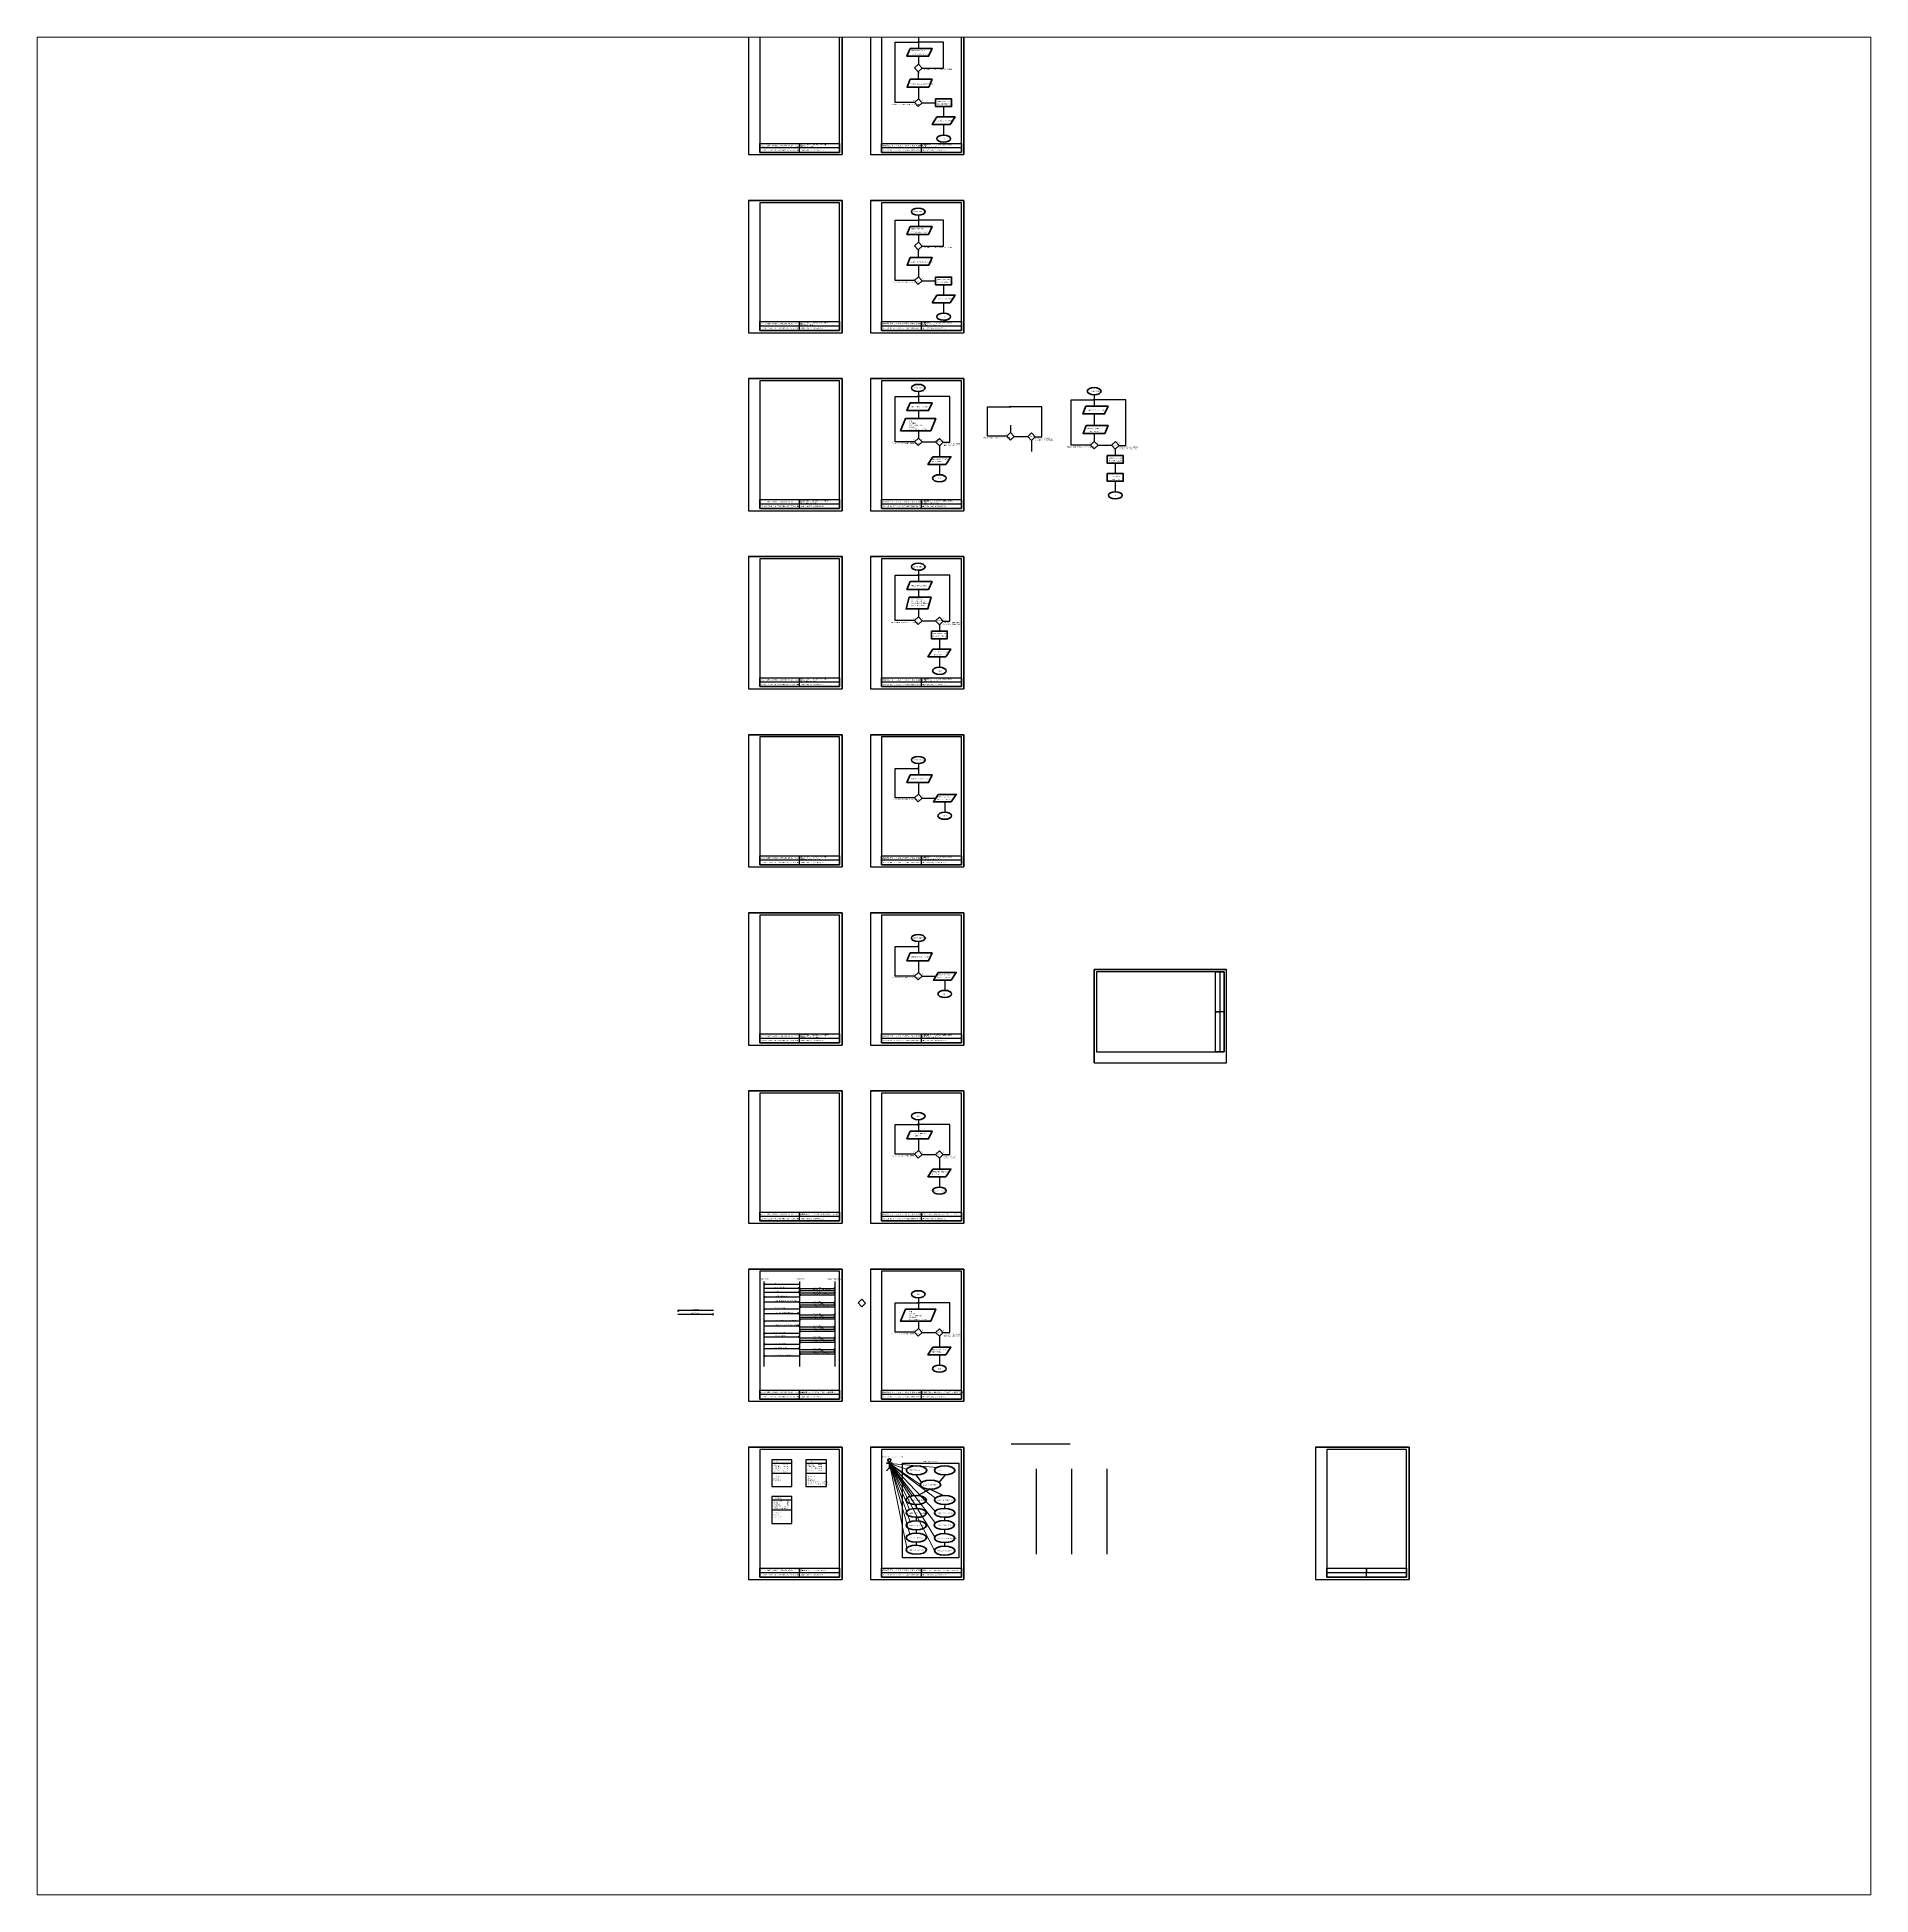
# Paper-space layout '3.0 SITUACIJA' of a CAD drawing. Header units: millimetres. Extents: x -18718 to 22474, y -31085 to 10637.
# The model-space entities are those that its viewports show. They can reach past a viewport. Long polylines and large blocks are cut down to what shows.
import ezdxf

# ---------------------------------------------------------------- set-up
doc = ezdxf.new("R2010")
doc.units = ezdxf.units.MM
doc.header["$LTSCALE"] = 30
for name, color, linetype, lineweight in [('__DIJAGRAM_USE_CASE', 20, 'Continuous', 40), ('__VEZE', 250, 'Continuous', 30), ('__VEZE_tanko', 170, 'Continuous', 15)]:
    doc.layers.add(name, color=color, linetype=linetype, lineweight=lineweight)
for name, color, linetype in [('OKVIR', 7, 'Continuous'), ('OKVIR_unut-iRC', 7, 'Continuous'), ('OKVIR_unutarnji', 8, 'Continuous'), ('Pecat', 8, 'Continuous')]:
    doc.layers.add(name, color=color, linetype=linetype)
doc.layers.add('Vport', color=6, linetype='Continuous', plot=False)
doc.styles.add('PECAT2', font='isocpeur.ttf')

# ---------------------------------------------------------------- blocks, each defined once
blk = doc.blocks.new('okvir 42x29.7')
for p, q in [((0, 2970), (2100, 2970)), ((2100, 2970), (2100, 0))]:
    blk.add_line(p, q)
at = {"color": 253}
for p, q in [((2045, 150), (250, 150)), ((1147, 50), (1147, 250)), ((1147, 250), (1147, 150))]:
    blk.add_line(p, q, dxfattribs=at)
at = {"color": 0}
blk.add_lwpolyline([(0, 0), (2100, 0), (2100, 2970), (0, 2970)], close=True, dxfattribs=at)
blk.add_lwpolyline([(250, 50), (250, 250), (2045, 250), (2045, 50), (250, 50)])
at = {"layer": 'OKVIR_unut-iRC', "color": 0}
blk.add_line((250, 50), (250, 110), dxfattribs=at)
at = {"layer": 'OKVIR_unutarnji'}
blk.add_lwpolyline([(250, 50), (2045, 50), (2045, 2920), (250, 2920)], close=True, dxfattribs=at)

msp = doc.modelspace()

# ---------------------------------------------------------------- hatches: boundary and pattern name
at = {"layer": '__VEZE'}
h = msp.add_hatch(color=256, dxfattribs=at)
h.dxf.hatch_style = 1
h.paths.add_polyline_path([(1077, 30527), (1065, 30541), (1065, 30527)])
h = msp.add_hatch(color=256, dxfattribs=at)
h.dxf.hatch_style = 1
h.paths.add_polyline_path([(1065, 30511), (1077, 30527), (1065, 30527)])
h = msp.add_hatch(color=256, dxfattribs=at)
h.dxf.hatch_style = 1
h.paths.add_polyline_path([(1077, 30527), (1090, 30541), (1090, 30527)])
h = msp.add_hatch(color=256, dxfattribs=at)
h.dxf.hatch_style = 1
h.paths.add_polyline_path([(1090, 30511), (1077, 30527), (1090, 30527)])
h = msp.add_hatch(color=256, dxfattribs=at)
h.dxf.hatch_style = 1
h.paths.add_polyline_path([(1077, 26527), (1065, 26541), (1065, 26527)])
h = msp.add_hatch(color=256, dxfattribs=at)
h.dxf.hatch_style = 1
h.paths.add_polyline_path([(1065, 26511), (1077, 26527), (1065, 26527)])
h = msp.add_hatch(color=256, dxfattribs=at)
h.dxf.hatch_style = 1
h.paths.add_polyline_path([(1077, 26527), (1090, 26541), (1090, 26527)])
h = msp.add_hatch(color=256, dxfattribs=at)
h.dxf.hatch_style = 1
h.paths.add_polyline_path([(1090, 26511), (1077, 26527), (1090, 26527)])
h = msp.add_hatch(color=256, dxfattribs=at)
h.dxf.hatch_style = 1
h.paths.add_polyline_path([(1077, 22569), (1065, 22583), (1065, 22569)])
h = msp.add_hatch(color=256, dxfattribs=at)
h.dxf.hatch_style = 1
h.paths.add_polyline_path([(1065, 22553), (1077, 22569), (1065, 22569)])
h = msp.add_hatch(color=256, dxfattribs=at)
h.dxf.hatch_style = 1
h.paths.add_polyline_path([(1077, 22569), (1090, 22583), (1090, 22569)])
h = msp.add_hatch(color=256, dxfattribs=at)
h.dxf.hatch_style = 1
h.paths.add_polyline_path([(1090, 22553), (1077, 22569), (1090, 22569)])
h = msp.add_hatch(color=256, dxfattribs=at)
h.dxf.hatch_style = 1
h.paths.add_polyline_path([(5030, 22494), (5017, 22509), (5017, 22494)])
h = msp.add_hatch(color=256, dxfattribs=at)
h.dxf.hatch_style = 1
h.paths.add_polyline_path([(5017, 22478), (5030, 22494), (5017, 22494)])
h = msp.add_hatch(color=256, dxfattribs=at)
h.dxf.hatch_style = 1
h.paths.add_polyline_path([(5030, 22494), (5042, 22509), (5042, 22494)])
h = msp.add_hatch(color=256, dxfattribs=at)
h.dxf.hatch_style = 1
h.paths.add_polyline_path([(5042, 22478), (5030, 22494), (5042, 22494)])
h = msp.add_hatch(color=256, dxfattribs=at)
h.dxf.hatch_style = 1
h.paths.add_polyline_path([(1077, 18552), (1065, 18567), (1065, 18552)])
h = msp.add_hatch(color=256, dxfattribs=at)
h.dxf.hatch_style = 1
h.paths.add_polyline_path([(1077, 18552), (1065, 18567), (1065, 18552)])
h = msp.add_hatch(color=256, dxfattribs=at)
h.dxf.hatch_style = 1
h.paths.add_polyline_path([(1065, 18536), (1077, 18552), (1065, 18552)])
h = msp.add_hatch(color=256, dxfattribs=at)
h.dxf.hatch_style = 1
h.paths.add_polyline_path([(1065, 18536), (1077, 18552), (1065, 18552)])
h = msp.add_hatch(color=256, dxfattribs=at)
h.dxf.hatch_style = 1
h.paths.add_polyline_path([(1077, 18552), (1090, 18567), (1090, 18552)])
h = msp.add_hatch(color=256, dxfattribs=at)
h.dxf.hatch_style = 1
h.paths.add_polyline_path([(1090, 18536), (1077, 18552), (1090, 18552)])
h = msp.add_hatch(color=256, dxfattribs=at)
h.dxf.hatch_style = 1
h.paths.add_polyline_path([(1077, 14213), (1065, 14228), (1065, 14213)])
h = msp.add_hatch(color=256, dxfattribs=at)
h.dxf.hatch_style = 1
h.paths.add_polyline_path([(1065, 14197), (1077, 14213), (1065, 14213)])
h = msp.add_hatch(color=256, dxfattribs=at)
h.dxf.hatch_style = 1
h.paths.add_polyline_path([(1077, 10213), (1065, 10228), (1065, 10213)])
h = msp.add_hatch(color=256, dxfattribs=at)
h.dxf.hatch_style = 1
h.paths.add_polyline_path([(1065, 10197), (1077, 10213), (1065, 10213)])
h = msp.add_hatch(color=256, dxfattribs=at)
h.dxf.hatch_style = 1
h.paths.add_polyline_path([(1077, 6213), (1065, 6228), (1065, 6213)])
h = msp.add_hatch(color=256, dxfattribs=at)
h.dxf.hatch_style = 1
h.paths.add_polyline_path([(1065, 6197), (1077, 6213), (1065, 6213)])
h = msp.add_hatch(color=256, dxfattribs=at)
h.dxf.hatch_style = 1
h.paths.add_polyline_path([(1077, 6213), (1090, 6228), (1090, 6213)])
h = msp.add_hatch(color=256, dxfattribs=at)
h.dxf.hatch_style = 1
h.paths.add_polyline_path([(1090, 6197), (1077, 6213), (1090, 6213)])
h = msp.add_hatch(color=256, dxfattribs=at)
h.dxf.hatch_style = 1
h.paths.add_polyline_path([(-2395, 2624), (-2380, 2643), (-2380, 2624), (-2394, 2624)])
h = msp.add_hatch(color=256, dxfattribs=at)
h.dxf.hatch_style = 1
h.paths.add_polyline_path([(-2380, 2605), (-2380, 2624), (-2394, 2624)])
h = msp.add_hatch(color=94, dxfattribs=at)
h.dxf.hatch_style = 1
h.paths.add_polyline_path([(-1610, 2540), (-1610, 2561), (-1595, 2540), (-1596, 2540)])
h = msp.add_hatch(color=94, dxfattribs=at)
h.dxf.hatch_style = 1
h.paths.add_polyline_path([(-1610, 2519), (-1596, 2540), (-1610, 2540)])
h = msp.add_hatch(color=94, dxfattribs=at)
h.dxf.hatch_style = 1
h.paths.add_polyline_path([(-810, 2532), (-810, 2553), (-795, 2532), (-796, 2532)])
h = msp.add_hatch(color=94, dxfattribs=at)
h.dxf.hatch_style = 1
h.paths.add_polyline_path([(-810, 2512), (-796, 2532), (-810, 2532)])
h = msp.add_hatch(color=256, dxfattribs=at)
h.dxf.hatch_style = 1
h.paths.add_polyline_path([(-2395, 2341), (-2380, 2360), (-2380, 2341), (-2394, 2341)])
h = msp.add_hatch(color=256, dxfattribs=at)
h.dxf.hatch_style = 1
h.paths.add_polyline_path([(-2380, 2322), (-2380, 2341), (-2394, 2341)])
h = msp.add_hatch(color=6, dxfattribs=at)
h.dxf.hatch_style = 1
h.paths.add_polyline_path([(-2380, 2088), (-2380, 2069), (-2394, 2069)])
h = msp.add_hatch(color=240, dxfattribs=at)
h.dxf.hatch_style = 1
h.paths.add_polyline_path([(-1610, 2450), (-1610, 2471), (-1595, 2450), (-1596, 2450)])
h = msp.add_hatch(color=240, dxfattribs=at)
h.dxf.hatch_style = 1
h.paths.add_polyline_path([(-1610, 2429), (-1596, 2450), (-1610, 2450)])
h = msp.add_hatch(color=6, dxfattribs=at)
h.dxf.hatch_style = 1
h.paths.add_polyline_path([(-1610, 2231), (-1610, 2252), (-1595, 2231), (-1596, 2231)])
h = msp.add_hatch(color=6, dxfattribs=at)
h.dxf.hatch_style = 1
h.paths.add_polyline_path([(-1610, 2210), (-1596, 2231), (-1610, 2231)])
h = msp.add_hatch(color=94, dxfattribs=at)
h.dxf.hatch_style = 1
h.paths.add_polyline_path([(-1595, 2482), (-1580, 2501), (-1580, 2482), (-1594, 2482)])
h = msp.add_hatch(color=240, dxfattribs=at)
h.dxf.hatch_style = 1
h.paths.add_polyline_path([(-1595, 2383), (-1580, 2402), (-1580, 2383), (-1594, 2383)])
h = msp.add_hatch(color=94, dxfattribs=at)
h.dxf.hatch_style = 1
h.paths.add_polyline_path([(-1580, 2463), (-1580, 2482), (-1594, 2482)])
h = msp.add_hatch(color=240, dxfattribs=at)
h.dxf.hatch_style = 1
h.paths.add_polyline_path([(-1580, 2365), (-1580, 2383), (-1594, 2383)])
h = msp.add_hatch(color=6, dxfattribs=at)
h.dxf.hatch_style = 1
h.paths.add_polyline_path([(-1580, 2135), (-1580, 2116), (-1594, 2116)])
h = msp.add_hatch(color=6, dxfattribs=at)
h.dxf.hatch_style = 1
h.paths.add_polyline_path([(-1580, 2097), (-1580, 2116), (-1594, 2116)])
h = msp.add_hatch(color=240, dxfattribs=at)
h.dxf.hatch_style = 1
h.paths.add_polyline_path([(-810, 2434), (-810, 2455), (-795, 2434), (-796, 2434)])
h = msp.add_hatch(color=240, dxfattribs=at)
h.dxf.hatch_style = 1
h.paths.add_polyline_path([(-810, 2413), (-796, 2434), (-810, 2434)])
h = msp.add_hatch(color=6, dxfattribs=at)
h.dxf.hatch_style = 1
h.paths.add_polyline_path([(-810, 2217), (-810, 2238), (-795, 2217), (-796, 2217)])
h = msp.add_hatch(color=6, dxfattribs=at)
h.dxf.hatch_style = 1
h.paths.add_polyline_path([(-810, 2216), (-810, 2237), (-795, 2216), (-796, 2216)])
h = msp.add_hatch(color=6, dxfattribs=at)
h.dxf.hatch_style = 1
h.paths.add_polyline_path([(-810, 2196), (-796, 2217), (-810, 2217)])
h = msp.add_hatch(color=6, dxfattribs=at)
h.dxf.hatch_style = 1
h.paths.add_polyline_path([(-810, 2195), (-796, 2216), (-810, 2216)])
h = msp.add_hatch(color=6, dxfattribs=at)
h.dxf.hatch_style = 1
h.paths.add_polyline_path([(-809, 2165), (-809, 2186), (-794, 2165), (-795, 2165)])
h = msp.add_hatch(color=6, dxfattribs=at)
h.dxf.hatch_style = 1
h.paths.add_polyline_path([(-809, 2164), (-809, 2185), (-794, 2164), (-795, 2164)])
h = msp.add_hatch(color=6, dxfattribs=at)
h.dxf.hatch_style = 1
h.paths.add_polyline_path([(-809, 2144), (-795, 2165), (-809, 2165)])
h = msp.add_hatch(color=6, dxfattribs=at)
h.dxf.hatch_style = 1
h.paths.add_polyline_path([(-809, 2143), (-795, 2164), (-809, 2164)])
h = msp.add_hatch(color=256, dxfattribs=at)
h.dxf.hatch_style = 1
h.paths.add_polyline_path([(1077, 2213), (1065, 2228), (1065, 2213)])
h = msp.add_hatch(color=256, dxfattribs=at)
h.dxf.hatch_style = 1
h.paths.add_polyline_path([(1065, 2197), (1077, 2213), (1065, 2213)])
h = msp.add_hatch(color=256, dxfattribs=at)
h.dxf.hatch_style = 1
h.paths.add_polyline_path([(1077, 2213), (1090, 2228), (1090, 2213)])
h = msp.add_hatch(color=256, dxfattribs=at)
h.dxf.hatch_style = 1
h.paths.add_polyline_path([(1090, 2197), (1077, 2213), (1090, 2213)])
h = msp.add_hatch(color=256, dxfattribs=at)
h.dxf.hatch_style = 1
h.paths.add_polyline_path([(-4325, 2037), (-4310, 2055), (-4310, 2037), (-4324, 2037)])
h = msp.add_hatch(color=256, dxfattribs=at)
h.dxf.hatch_style = 1
h.paths.add_polyline_path([(-4310, 2018), (-4310, 2037), (-4324, 2037)])
h = msp.add_hatch(color=256, dxfattribs=at)
h.dxf.hatch_style = 1
h.paths.add_polyline_path([(-3540, 1953), (-3540, 1973), (-3525, 1953), (-3526, 1953)])
h = msp.add_hatch(color=256, dxfattribs=at)
h.dxf.hatch_style = 1
h.paths.add_polyline_path([(-3540, 1932), (-3526, 1953), (-3540, 1953)])
h = msp.add_hatch(color=6, dxfattribs=at)
h.dxf.hatch_style = 1
h.paths.add_polyline_path([(-2380, 2049), (-2380, 2068), (-2394, 2068)])
h = msp.add_hatch(color=32, dxfattribs=at)
h.dxf.hatch_style = 1
h.paths.add_polyline_path([(-2380, 1817), (-2380, 1798), (-2394, 1798)])
h = msp.add_hatch(color=32, dxfattribs=at)
h.dxf.hatch_style = 1
h.paths.add_polyline_path([(-2380, 1779), (-2380, 1798), (-2394, 1798)])
h = msp.add_hatch(color=32, dxfattribs=at)
h.dxf.hatch_style = 1
h.paths.add_polyline_path([(-1610, 1969), (-1610, 1989), (-1595, 1969), (-1596, 1969)])
h = msp.add_hatch(color=32, dxfattribs=at)
h.dxf.hatch_style = 1
h.paths.add_polyline_path([(-1610, 1948), (-1596, 1969), (-1610, 1969)])
h = msp.add_hatch(color=160, dxfattribs=at)
h.dxf.hatch_style = 1
h.paths.add_polyline_path([(-1610, 1694), (-1610, 1715), (-1595, 1694), (-1596, 1694)])
h = msp.add_hatch(color=160, dxfattribs=at)
h.dxf.hatch_style = 1
h.paths.add_polyline_path([(-1610, 1673), (-1596, 1694), (-1610, 1694)])
h = msp.add_hatch(color=32, dxfattribs=at)
h.dxf.hatch_style = 1
h.paths.add_polyline_path([(-1580, 1861), (-1580, 1842), (-1594, 1843)])
h = msp.add_hatch(color=32, dxfattribs=at)
h.dxf.hatch_style = 1
h.paths.add_polyline_path([(-1580, 1823), (-1580, 1842), (-1594, 1842)])
h = msp.add_hatch(color=32, dxfattribs=at)
h.dxf.hatch_style = 1
h.paths.add_polyline_path([(-810, 1944), (-810, 1964), (-795, 1944), (-796, 1944)])
h = msp.add_hatch(color=32, dxfattribs=at)
h.dxf.hatch_style = 1
h.paths.add_polyline_path([(-810, 1942), (-810, 1963), (-795, 1942), (-796, 1942)])
h = msp.add_hatch(color=32, dxfattribs=at)
h.dxf.hatch_style = 1
h.paths.add_polyline_path([(-810, 1923), (-796, 1944), (-810, 1944)])
h = msp.add_hatch(color=32, dxfattribs=at)
h.dxf.hatch_style = 1
h.paths.add_polyline_path([(-810, 1921), (-796, 1942), (-810, 1942)])
h = msp.add_hatch(color=160, dxfattribs=at)
h.dxf.hatch_style = 1
h.paths.add_polyline_path([(-810, 1671), (-810, 1692), (-795, 1671), (-796, 1671)])
h = msp.add_hatch(color=160, dxfattribs=at)
h.dxf.hatch_style = 1
h.paths.add_polyline_path([(-810, 1669), (-810, 1690), (-795, 1669), (-796, 1669)])
h = msp.add_hatch(color=160, dxfattribs=at)
h.dxf.hatch_style = 1
h.paths.add_polyline_path([(-810, 1650), (-796, 1671), (-810, 1671)])
h = msp.add_hatch(color=160, dxfattribs=at)
h.dxf.hatch_style = 1
h.paths.add_polyline_path([(-810, 1649), (-796, 1669), (-810, 1669)])
h = msp.add_hatch(color=32, dxfattribs=at)
h.dxf.hatch_style = 1
h.paths.add_polyline_path([(-809, 1892), (-809, 1912), (-794, 1892), (-795, 1892)])
h = msp.add_hatch(color=32, dxfattribs=at)
h.dxf.hatch_style = 1
h.paths.add_polyline_path([(-809, 1890), (-809, 1911), (-794, 1890), (-795, 1890)])
h = msp.add_hatch(color=32, dxfattribs=at)
h.dxf.hatch_style = 1
h.paths.add_polyline_path([(-809, 1871), (-795, 1892), (-809, 1892)])
h = msp.add_hatch(color=32, dxfattribs=at)
h.dxf.hatch_style = 1
h.paths.add_polyline_path([(-809, 1869), (-795, 1890), (-809, 1890)])
h = msp.add_hatch(color=160, dxfattribs=at)
h.dxf.hatch_style = 1
h.paths.add_polyline_path([(-2380, 1544), (-2380, 1525), (-2394, 1526)])
h = msp.add_hatch(color=160, dxfattribs=at)
h.dxf.hatch_style = 1
h.paths.add_polyline_path([(-2380, 1506), (-2380, 1525), (-2394, 1525)])
h = msp.add_hatch(color=42, dxfattribs=at)
h.dxf.hatch_style = 1
h.paths.add_polyline_path([(-2380, 1297), (-2380, 1278), (-2394, 1278)])
h = msp.add_hatch(color=42, dxfattribs=at)
h.dxf.hatch_style = 1
h.paths.add_polyline_path([(-2380, 1258), (-2380, 1277), (-2394, 1277)])
h = msp.add_hatch(color=42, dxfattribs=at)
h.dxf.hatch_style = 1
h.paths.add_polyline_path([(-1610, 1445), (-1610, 1466), (-1595, 1445), (-1596, 1445)])
h = msp.add_hatch(color=42, dxfattribs=at)
h.dxf.hatch_style = 1
h.paths.add_polyline_path([(-1610, 1424), (-1596, 1445), (-1610, 1445)])
h = msp.add_hatch(color=160, dxfattribs=at)
h.dxf.hatch_style = 1
h.paths.add_polyline_path([(-1580, 1589), (-1580, 1570), (-1594, 1570)])
h = msp.add_hatch(color=160, dxfattribs=at)
h.dxf.hatch_style = 1
h.paths.add_polyline_path([(-1580, 1550), (-1580, 1569), (-1594, 1569)])
h = msp.add_hatch(color=42, dxfattribs=at)
h.dxf.hatch_style = 1
h.paths.add_polyline_path([(-1580, 1341), (-1580, 1322), (-1594, 1322)])
h = msp.add_hatch(color=42, dxfattribs=at)
h.dxf.hatch_style = 1
h.paths.add_polyline_path([(-1580, 1303), (-1580, 1322), (-1594, 1322)])
h = msp.add_hatch(color=42, dxfattribs=at)
h.dxf.hatch_style = 1
h.paths.add_polyline_path([(-810, 1423), (-810, 1444), (-795, 1423), (-796, 1423)])
h = msp.add_hatch(color=42, dxfattribs=at)
h.dxf.hatch_style = 1
h.paths.add_polyline_path([(-810, 1422), (-810, 1443), (-795, 1422), (-796, 1422)])
h = msp.add_hatch(color=42, dxfattribs=at)
h.dxf.hatch_style = 1
h.paths.add_polyline_path([(-810, 1402), (-796, 1423), (-810, 1423)])
h = msp.add_hatch(color=42, dxfattribs=at)
h.dxf.hatch_style = 1
h.paths.add_polyline_path([(-810, 1401), (-796, 1422), (-810, 1422)])
h = msp.add_hatch(color=160, dxfattribs=at)
h.dxf.hatch_style = 1
h.paths.add_polyline_path([(-809, 1619), (-809, 1640), (-794, 1619), (-795, 1619)])
h = msp.add_hatch(color=160, dxfattribs=at)
h.dxf.hatch_style = 1
h.paths.add_polyline_path([(-809, 1617), (-809, 1638), (-794, 1617), (-795, 1617)])
h = msp.add_hatch(color=160, dxfattribs=at)
h.dxf.hatch_style = 1
h.paths.add_polyline_path([(-809, 1598), (-795, 1619), (-809, 1619)])
h = msp.add_hatch(color=160, dxfattribs=at)
h.dxf.hatch_style = 1
h.paths.add_polyline_path([(-809, 1597), (-795, 1617), (-809, 1617)])
h = msp.add_hatch(color=42, dxfattribs=at)
h.dxf.hatch_style = 1
h.paths.add_polyline_path([(-809, 1371), (-809, 1392), (-794, 1371), (-795, 1371)])
h = msp.add_hatch(color=42, dxfattribs=at)
h.dxf.hatch_style = 1
h.paths.add_polyline_path([(-809, 1370), (-809, 1391), (-794, 1370), (-795, 1370)])
h = msp.add_hatch(color=42, dxfattribs=at)
h.dxf.hatch_style = 1
h.paths.add_polyline_path([(-809, 1350), (-795, 1371), (-809, 1371)])
h = msp.add_hatch(color=42, dxfattribs=at)
h.dxf.hatch_style = 1
h.paths.add_polyline_path([(-809, 1349), (-795, 1370), (-809, 1370)])
h = msp.add_hatch(color=192, dxfattribs=at)
h.dxf.hatch_style = 1
h.paths.add_polyline_path([(-2380, 1034), (-2380, 1015), (-2394, 1016)])
h = msp.add_hatch(color=192, dxfattribs=at)
h.dxf.hatch_style = 1
h.paths.add_polyline_path([(-2380, 996), (-2380, 1015), (-2394, 1015)])
h = msp.add_hatch(color=192, dxfattribs=at)
h.dxf.hatch_style = 1
h.paths.add_polyline_path([(-1610, 1183), (-1610, 1204), (-1595, 1183), (-1596, 1183)])
h = msp.add_hatch(color=192, dxfattribs=at)
h.dxf.hatch_style = 1
h.paths.add_polyline_path([(-1610, 1162), (-1596, 1183), (-1610, 1183)])
h = msp.add_hatch(color=192, dxfattribs=at)
h.dxf.hatch_style = 1
h.paths.add_polyline_path([(-1580, 1079), (-1580, 1060), (-1594, 1060)])
h = msp.add_hatch(color=192, dxfattribs=at)
h.dxf.hatch_style = 1
h.paths.add_polyline_path([(-1580, 1040), (-1580, 1059), (-1594, 1059)])
h = msp.add_hatch(color=192, dxfattribs=at)
h.dxf.hatch_style = 1
h.paths.add_polyline_path([(-810, 1161), (-810, 1182), (-795, 1161), (-796, 1161)])
h = msp.add_hatch(color=192, dxfattribs=at)
h.dxf.hatch_style = 1
h.paths.add_polyline_path([(-810, 1160), (-810, 1180), (-795, 1160), (-796, 1160)])
h = msp.add_hatch(color=192, dxfattribs=at)
h.dxf.hatch_style = 1
h.paths.add_polyline_path([(-810, 1140), (-796, 1161), (-810, 1161)])
h = msp.add_hatch(color=192, dxfattribs=at)
h.dxf.hatch_style = 1
h.paths.add_polyline_path([(-810, 1139), (-796, 1160), (-810, 1160)])
h = msp.add_hatch(color=192, dxfattribs=at)
h.dxf.hatch_style = 1
h.paths.add_polyline_path([(-809, 1109), (-809, 1130), (-794, 1109), (-795, 1109)])
h = msp.add_hatch(color=192, dxfattribs=at)
h.dxf.hatch_style = 1
h.paths.add_polyline_path([(-809, 1108), (-809, 1128), (-794, 1108), (-795, 1108)])
h = msp.add_hatch(color=192, dxfattribs=at)
h.dxf.hatch_style = 1
h.paths.add_polyline_path([(-809, 1088), (-795, 1109), (-809, 1109)])
h = msp.add_hatch(color=192, dxfattribs=at)
h.dxf.hatch_style = 1
h.paths.add_polyline_path([(-809, 1087), (-795, 1108), (-809, 1108)])

# ---------------------------------------------------------------- linework, layer by layer
at = {"layer": '__DIJAGRAM_USE_CASE'}
for points in [[(891, 30383), (1386, 30383), (1308, 30208), (822, 30208), (891, 30383)], [(891, 29691), (1386, 29691), (1311, 29514), (825, 29514), (891, 29691)], [(1466, 29250), (1825, 29250), (1825, 29078), (1466, 29078), (1466, 29250)], [(1495, 28845), (1904, 28845), (1790, 28673), (1390, 28673), (1495, 28845)], [(891, 26383), (1386, 26383), (1308, 26208), (822, 26208), (891, 26383)], [(891, 25691), (1386, 25691), (1311, 25514), (825, 25514), (891, 25691)], [(1466, 25250), (1825, 25250), (1825, 25078), (1466, 25078), (1466, 25250)], [(1495, 24845), (1904, 24845), (1790, 24673), (1390, 24673), (1495, 24845)], [(891, 22425), (1386, 22425), (1308, 22251), (822, 22251), (891, 22425)], [(4843, 22351), (5338, 22351), (5260, 22176), (4774, 22176), (4843, 22351)], [(785, 22069), (1470, 22069), (1357, 21797), (680, 21797), (785, 22069)], [(4844, 21914), (5339, 21914), (5264, 21737), (4778, 21737), (4844, 21914)], [(1399, 21213), (1808, 21213), (1694, 21041), (1294, 21041), (1399, 21213)], [(5322, 21239), (5681, 21239), (5681, 21067), (5322, 21067), (5322, 21239)], [(5322, 20834), (5681, 20834), (5681, 20662), (5322, 20662), (5322, 20834)], [(891, 18408), (1386, 18408), (1308, 18234), (822, 18234), (891, 18408)], [(868, 18059), (1363, 18059), (1289, 17795), (803, 17795), (868, 18059)], [(1370, 17297), (1728, 17297), (1728, 17125), (1370, 17125), (1370, 17297)], [(1399, 16891), (1808, 16891), (1694, 16720), (1294, 16720), (1399, 16891)], [(891, 14069), (1386, 14069), (1308, 13895), (822, 13895), (891, 14069)], [(1519, 13631), (1927, 13631), (1814, 13460), (1414, 13460), (1519, 13631)], [(891, 10069), (1386, 10069), (1308, 9895), (822, 9895), (891, 10069)], [(1519, 9631), (1927, 9631), (1814, 9460), (1414, 9460), (1519, 9631)], [(891, 6069), (1386, 6069), (1308, 5895), (822, 5895), (891, 6069)], [(1399, 5213), (1808, 5213), (1694, 5041), (1294, 5041), (1399, 5213)], [(785, 2069), (1470, 2069), (1357, 1797), (680, 1797), (785, 2069)], [(1399, 1213), (1808, 1213), (1694, 1041), (1294, 1041), (1399, 1213)], [(427, -1359), (427, -1489), (475, -1549), (427, -1489), (368, -1552), (427, -1489), (427, -1390), (485, -1390), (360, -1390)]]:
    msp.add_lwpolyline(points, dxfattribs=at)
msp.add_circle((426, -1325), 33.8, dxfattribs=at)
for centre, major_axis, ratio in [((1076, 30718), (-155, 1), 0.511895), ((1646, 28358), (-155, 1), 0.511895), ((1076, 26718), (-155, 1), 0.511895), ((1646, 24358), (-155, 1), 0.511895), ((1076, 22760), (-155, 1), 0.511895), ((5028, 22686), (-155, 1), 0.511895), ((1550, 20731), (-155, 1), 0.511895), ((5502, 20347), (-155, 1), 0.511895), ((1076, 18743), (-155, 1), 0.511895), ((1550, 16405), (-155, 1), 0.511895), ((1076, 14404), (-155, 1), 0.511895), ((1670, 13150), (-155, 1), 0.511895), ((1076, 10404), (-155, 1), 0.511895), ((1670, 9150), (-155, 1), 0.511895), ((1076, 6404), (-155, 1), 0.511895), ((1550, 4731), (-155, 1), 0.511895), ((1076, 2404), (-155, 1), 0.511895), ((1550, 731), (-155, 1), 0.511895), ((1037, -1553), (-230, 2), 0.437493), ((1668, -1553), (-230, 2), 0.437493), ((1349, -1873), (-230, 2), 0.437493), ((1029, -2219), (-230, 2), 0.437493), ((1030, -2506), (-230, 2), 0.437493), ((1667, -2506), (-230, 2), 0.437493), ((1669, -2217), (-230, 2), 0.437493), ((1030, -2787), (-230, 2), 0.437493), ((1659, -2780), (-230, 2), 0.437493), ((1030, -3062), (-230, 2), 0.437493), ((1030, -3336), (-230, 2), 0.437493), ((1667, -3074), (-230, 2), 0.437493), ((1667, -3355), (-230, 2), 0.437493)]:
    msp.add_ellipse(centre, major_axis=major_axis, ratio=ratio, dxfattribs=at)
at = {"layer": '__VEZE'}
for p, q in [((1077, 30639), (1077, 30383)), ((1077, 30208), (1077, 30030)), ((1075, 29862), (1075, 29691)), ((1077, 29514), (1077, 29251)), ((1160, 29164), (1466, 29164)), ((1645, 29078), (1645, 28845)), ((1645, 28673), (1645, 28438)), ((1077, 26639), (1077, 26383)), ((1077, 26208), (1077, 26030)), ((1075, 25862), (1075, 25691)), ((1077, 25514), (1077, 25251)), ((1160, 25164), (1466, 25164)), ((1645, 25078), (1645, 24845)), ((1645, 24673), (1645, 24438)), ((1077, 22681), (1077, 22425)), ((5030, 22607), (5030, 22351)), ((1077, 22251), (1077, 22069)), ((5030, 22176), (5030, 21914)), ((1077, 21797), (1077, 21632)), ((3147, 21920), (3147, 21755)), ((5030, 21737), (5030, 21658)), ((5030, 21737), (5030, 21557)), ((1160, 21545), (1466, 21545)), ((1549, 21459), (1549, 21213)), ((3230, 21668), (3536, 21668)), ((3619, 21581), (3619, 21335)), ((5113, 21471), (5418, 21471)), ((5502, 21384), (5502, 21239)), ((1549, 21041), (1549, 20807)), ((5502, 21067), (5502, 20834)), ((5502, 20662), (5502, 20427)), ((1077, 18665), (1077, 18408)), ((1078, 18234), (1078, 18059)), ((1077, 17795), (1077, 17615)), ((1078, 17795), (1078, 17715)), ((1160, 17529), (1466, 17529)), ((1160, 17529), (1466, 17529)), ((1549, 17442), (1549, 17297)), ((1549, 17125), (1549, 16891)), ((1549, 16720), (1549, 16484)), ((1077, 14326), (1077, 14069)), ((1077, 13895), (1077, 13632)), ((1160, 13545), (1466, 13545)), ((1669, 13460), (1669, 13226)), ((1077, 10326), (1077, 10069)), ((1077, 9895), (1077, 9632)), ((1160, 9545), (1466, 9545)), ((1669, 9460), (1669, 9226)), ((1077, 6326), (1077, 6069)), ((1077, 6213), (1090, 6228)), ((1090, 6198), (1077, 6213)), ((1077, 5895), (1077, 5632)), ((1090, 6228), (1090, 6198)), ((1160, 5545), (1466, 5545)), ((1549, 5459), (1549, 5213)), ((1549, 5041), (1549, 4807)), ((-2395, 2689), (-2395, 778)), ((-1595, 2689), (-1595, 778)), ((-795, 778), (-795, 2689)), ((1077, 2326), (1077, 2069)), ((1077, 2213), (1090, 2228)), ((1090, 2198), (1077, 2213)), ((1090, 2228), (1090, 2198)), ((1077, 1797), (1077, 1632)), ((1160, 1545), (1466, 1545)), ((1549, 1459), (1549, 1213)), ((1549, 1041), (1549, 807)), ((3159, -955), (4491, -955)), ((-2216, -1317), (-2216, -1387)), ((-2216, -1387), (-1766, -1387)), ((-2216, -1387), (-2216, -1917)), ((-2216, -1617), (-1766, -1617)), ((-1447, -1317), (-1447, -1387)), ((-1447, -1387), (-997, -1387)), ((-1447, -1387), (-1447, -1917)), ((-1447, -1617), (-985, -1617)), ((1023, -1653), (1149, -1822)), ((1683, -1653), (1536, -1822)), ((3721, -1520), (3721, -3431)), ((4521, -1520), (4521, -3431)), ((5321, -3431), (5321, -1520)), ((1344, -1974), (1067, -2120)), ((1346, -1975), (1645, -2118)), ((-2216, -2142), (-2216, -2212)), ((-2216, -2212), (-1766, -2212)), ((-2216, -2212), (-2216, -2742)), ((-2216, -2442), (-1766, -2442)), ((1030, -2320), (1031, -2407)), ((1669, -2317), (1668, -2406)), ((1029, -2607), (1029, -2687)), ((1029, -2888), (1029, -2964)), ((1668, -2610), (1668, -2677)), ((1668, -2677), (1668, -2680)), ((1668, -2881), (1668, -2973)), ((1029, -3163), (1029, -3239)), ((1668, -3174), (1668, -3256))]:
    msp.add_line(p, q, dxfattribs=at)
for points in [[(992, 29169), (560, 29169), (560, 30527), (1077, 30527), (1077, 30527), (1077, 30527), (1077, 30527)], [(1160, 29944), (1646, 29944), (1646, 30527), (1077, 30527)], [(992, 25169), (560, 25169), (560, 26527), (1077, 26527), (1077, 26527), (1077, 26527), (1077, 26527)], [(1160, 25944), (1646, 25944), (1646, 26527), (1077, 26527)], [(992, 21550), (560, 21550), (560, 22569), (1077, 22569), (1065, 22553), (1065, 22583), (1077, 22569)], [(1635, 21541), (1783, 21541), (1783, 22569), (1077, 22569)], [(3062, 21673), (2630, 21673), (2630, 22336), (3147, 22336), (3135, 22320), (3135, 22350), (3147, 22336)], [(3704, 21663), (3853, 21663), (3853, 22336), (3147, 22336)], [(4944, 21475), (4512, 21475), (4512, 22494), (5030, 22494), (5017, 22478), (5017, 22509), (5030, 22494)], [(5587, 21466), (5735, 21466), (5735, 22494), (5030, 22494)], [(992, 17533), (560, 17533), (560, 18552), (1077, 18552), (1065, 18536), (1065, 18567), (1077, 18552)], [(1635, 17524), (1783, 17524), (1783, 18552), (1077, 18552)], [(992, 13550), (560, 13550), (560, 14213), (1077, 14213), (1065, 14197), (1065, 14228), (1077, 14213)], [(992, 9550), (560, 9550), (560, 10213), (1077, 10213), (1065, 10197), (1065, 10228), (1077, 10213)], [(992, 5550), (560, 5550), (560, 6213), (1077, 6213), (1065, 6197), (1065, 6228), (1077, 6213)], [(1635, 5541), (1783, 5541), (1783, 6213), (1077, 6213)], [(-1595, 2624), (-2395, 2624), (-2380, 2643), (-2380, 2605), (-2395, 2624)], [(-1595, 2341), (-2395, 2341), (-2380, 2360), (-2380, 2322), (-2395, 2341)], [(992, 1550), (560, 1550), (560, 2213), (1077, 2213), (1065, 2197), (1065, 2228), (1077, 2213)], [(1635, 1541), (1783, 1541), (1783, 2213), (1077, 2213)], [(-3525, 2037), (-4325, 2037), (-4310, 2055), (-4310, 2018), (-4324, 2037)], [(-4325, 1953), (-3525, 1953), (-3540, 1973), (-3540, 1932), (-3525, 1953)], [(-2216, -1317), (-2216, -1917), (-1766, -1917), (-1766, -1317), (-2216, -1317)], [(-1447, -1317), (-1447, -1917), (-985, -1917), (-985, -1317), (-1447, -1317)], [(-2216, -2142), (-2216, -2742), (-1766, -2742), (-1766, -2142), (-2216, -2142)]]:
    msp.add_lwpolyline(points, dxfattribs=at)
for points in [[(1077, 30030), (1160, 29944), (1075, 29862), (992, 29948)], [(1077, 29251), (1160, 29164), (1075, 29082), (992, 29169)], [(1077, 26030), (1160, 25944), (1075, 25862), (992, 25948)], [(1077, 25251), (1160, 25164), (1075, 25082), (992, 25169)], [(3147, 21755), (3230, 21668), (3145, 21586), (3062, 21673)], [(3621, 21750), (3704, 21663), (3619, 21581), (3536, 21668)], [(1077, 21632), (1160, 21545), (1075, 21463), (992, 21550)], [(1551, 21627), (1635, 21541), (1549, 21459), (1466, 21545)], [(5030, 21557), (5113, 21471), (5027, 21389), (4944, 21475)], [(5504, 21553), (5587, 21466), (5502, 21384), (5418, 21471)], [(1077, 17615), (1160, 17529), (1075, 17447), (992, 17533)], [(1551, 17611), (1635, 17524), (1549, 17442), (1466, 17529)], [(1077, 13632), (1160, 13545), (1075, 13463), (992, 13550)], [(1077, 9632), (1160, 9545), (1075, 9463), (992, 9550)], [(1077, 5632), (1160, 5545), (1075, 5463), (992, 5550)], [(1551, 5627), (1635, 5541), (1549, 5459), (1466, 5545)], [(-191, 2290), (-108, 2203), (-194, 2121), (-277, 2208)], [(1077, 1632), (1160, 1545), (1075, 1463), (992, 1550)], [(1551, 1627), (1635, 1541), (1549, 1459), (1466, 1545)]]:
    msp.add_lwpolyline(points, close=True, dxfattribs=at)
at = {"layer": '__VEZE', "color": 94}
for points in [[(-2395, 2540), (-1595, 2540), (-1610, 2561), (-1610, 2519), (-1596, 2541)], [(-1595, 2532), (-795, 2532), (-810, 2553), (-810, 2512), (-796, 2533)], [(-795, 2483), (-1595, 2483), (-1580, 2501), (-1580, 2464), (-1595, 2483)]]:
    msp.add_lwpolyline(points, dxfattribs=at)
at = {"layer": '__VEZE', "color": 240}
for points in [[(-2395, 2450), (-1595, 2450), (-1610, 2471), (-1610, 2429), (-1596, 2451)], [(-1595, 2434), (-795, 2434), (-810, 2455), (-810, 2413), (-796, 2434)], [(-795, 2384), (-1595, 2384), (-1580, 2402), (-1580, 2365), (-1595, 2384)]]:
    msp.add_lwpolyline(points, dxfattribs=at)
at = {"layer": '__VEZE', "color": 6}
for points in [[(-2395, 2231), (-1595, 2231), (-1610, 2252), (-1610, 2210), (-1596, 2232)], [(-1595, 2069), (-2395, 2069), (-2380, 2087), (-2380, 2050), (-2395, 2069)], [(-1595, 2217), (-795, 2217), (-810, 2238), (-810, 2196), (-796, 2218)], [(-1595, 2166), (-795, 2166), (-810, 2187), (-810, 2145), (-796, 2167)], [(-795, 2116), (-1595, 2116), (-1580, 2135), (-1580, 2097), (-1595, 2116)]]:
    msp.add_lwpolyline(points, dxfattribs=at)
at = {"layer": '__VEZE', "color": 32}
for points in [[(-2395, 1969), (-1595, 1969), (-1610, 1989), (-1610, 1948), (-1596, 1969)], [(-1595, 1798), (-2395, 1798), (-2380, 1817), (-2380, 1779), (-2395, 1798)], [(-1595, 1944), (-795, 1944), (-810, 1964), (-810, 1923), (-796, 1944)], [(-1595, 1892), (-795, 1892), (-810, 1913), (-810, 1871), (-796, 1893)], [(-795, 1842), (-1595, 1842), (-1580, 1861), (-1580, 1823), (-1595, 1843)]]:
    msp.add_lwpolyline(points, dxfattribs=at)
at = {"layer": '__VEZE', "color": 160}
for points in [[(-2395, 1694), (-1595, 1694), (-1610, 1715), (-1610, 1673), (-1596, 1695)], [(-1595, 1671), (-795, 1671), (-810, 1692), (-810, 1650), (-796, 1672)], [(-1595, 1525), (-2395, 1525), (-2380, 1544), (-2380, 1506), (-2395, 1526)], [(-1595, 1620), (-795, 1620), (-810, 1640), (-810, 1599), (-796, 1620)], [(-795, 1570), (-1595, 1570), (-1580, 1588), (-1580, 1551), (-1595, 1570)]]:
    msp.add_lwpolyline(points, dxfattribs=at)
at = {"layer": '__VEZE', "color": 42}
for points in [[(-2395, 1447), (-1595, 1447), (-1610, 1468), (-1610, 1426), (-1596, 1447)], [(-1595, 1278), (-2395, 1278), (-2380, 1296), (-2380, 1259), (-2395, 1278)], [(-1595, 1423), (-795, 1423), (-810, 1444), (-810, 1402), (-796, 1424)], [(-1595, 1372), (-795, 1372), (-810, 1393), (-810, 1351), (-796, 1373)], [(-795, 1322), (-1595, 1322), (-1580, 1341), (-1580, 1303), (-1595, 1322)]]:
    msp.add_lwpolyline(points, dxfattribs=at)
at = {"layer": '__VEZE', "color": 192}
for points in [[(-2395, 1184), (-1595, 1184), (-1610, 1205), (-1610, 1163), (-1596, 1185)], [(-1595, 1015), (-2395, 1015), (-2380, 1034), (-2380, 996), (-2395, 1016)], [(-1595, 1161), (-795, 1161), (-810, 1182), (-810, 1140), (-796, 1162)], [(-1595, 1110), (-795, 1110), (-810, 1130), (-810, 1089), (-796, 1110)], [(-795, 1060), (-1595, 1060), (-1580, 1078), (-1580, 1041), (-1595, 1060)]]:
    msp.add_lwpolyline(points, dxfattribs=at)
at = {"layer": '__VEZE_tanko'}
for p, q in [((428, -1395), (1459, -2174)), ((428, -1397), (814, -1524)), ((428, -1397), (1500, -1485)), ((428, -1399), (1120, -1872)), ((430, -1399), (936, -2127)), ((432, -1392), (890, -2710)), ((432, -1399), (822, -3289)), ((434, -1399), (878, -2434)), ((434, -1401), (1461, -2739)), ((434, -1403), (1446, -3365)), ((436, -1395), (1444, -3054)), ((436, -1397), (885, -2986)), ((436, -1401), (1457, -2467))]:
    msp.add_line(p, q, dxfattribs=at)
at = {"layer": 'OKVIR'}
msp.add_lwpolyline([(721, -1388), (1986, -1388), (1986, -3513), (721, -3513)], close=True, dxfattribs=at)

# ---------------------------------------------------------------- block references
for p in [(-2737, 28000), (0, 28000), (-2737, 24000), (0, 24000), (-2737, 20000), (0, 20000), (-2737, 16000), (0, 16000), (-2737, 12000), (0, 12000), (-2737, 8000), (0, 8000), (-2737, 4000), (0, 4000), (-2737, 0), (0, 0), (-2737, -4000), (0, -4000), (10000, -4000)]:
    msp.add_blockref('okvir 42x29.7', p, dxfattribs=at)
at = {"layer": 'OKVIR', "rotation": 90}
msp.add_blockref('okvir 42x29.7', (8000, 7600), dxfattribs=at)

# ---------------------------------------------------------------- texts
at = {"layer": 'Pecat', "color": 7, "style": 'PECAT2'}
for s, height, p in [('GLAVNI IZBORNIK', 25, (954, 30707)), ('ISPIS ČLANOVA IZ BAZE', 25, (899, 30243)), ('BRISANJE ČLANA', 25, (926, 30323)), ('1', 25, (1103, 29827)), ('0', 25, (1161, 29980)), ('GREŠKA U KOMUNIKACIJI SA BAZOM', 25, (1205, 29902)), ('ODABIR ČLANA ZA BRISANJE', 25, (899, 29574)), ('0', 25, (971, 29200)), ('1', 25, (1154, 29202)), ('BRISANJE ČLANA', 25, (1510, 29182)), ('GREŠKA U KOMUNIKACIJI SA BAZOM', 25, (471, 29112)), ('IZ BAZE PODATAKA', 25, (1503, 29123)), ('USPJEŠNO BRISANJE', 25, (1484, 28748)), ('VELEUČILIŠTE U RIJECI, STRUČNI STUDIJ TELEMATIKA', 27, (-2473, 28188)), ('OSNOVE OBJEKTNO ORIJENTIRANOG PROGRAMIRANJA', 25, (-2454, 28088)), ('VIDEOTEKA - DIJAGRAM AKTIVNOSTI -', 25, (-1560, 28207)), ('BRISANJE ČLANA', 25, (-1559, 28161)), ('IVOR PANGOS, 2427000021/22', 25, (-1556, 28088)), ('VELEUČILIŠTE U RIJECI, STRUČNI STUDIJ TELEMATIKA', 27, (264, 28188)), ('OSNOVE OBJEKTNO ORIJENTIRANOG PROGRAMIRANJA', 25, (284, 28088)), ('VIDEOTEKA - DIJAGRAM AKTIVNOSTI -', 25, (1177, 28207)), ('BRISANJE ČLANA', 25, (1178, 28161)), ('IVOR PANGOS, 2427000021/22', 25, (1181, 28088)), ('IDLE', 25, (1619, 28343)), ('GLAVNI IZBORNIK', 25, (954, 26707)), ('BRISANJE FILMA', 25, (926, 26323)), ('ISPIS FILMOVA IZ BAZE', 25, (899, 26243)), ('0', 25, (1161, 25980)), ('GREŠKA U KOMUNIKACIJI SA BAZOM', 25, (1205, 25902)), ('ODABIR FILMA ZA BRISANJE', 25, (899, 25574)), ('1', 25, (1103, 25827)), ('GREŠKA U KOMUNIKACIJI SA BAZOM', 25, (473, 25122)), ('0', 25, (971, 25200)), ('1', 25, (1154, 25202)), ('IZ BAZE PODATAKA', 25, (1503, 25123)), ('BRISANJE FILMA', 25, (1510, 25182)), ('USPJEŠNO BRISANJE', 25, (1484, 24748)), ('VELEUČILIŠTE U RIJECI, STRUČNI STUDIJ TELEMATIKA', 27, (-2473, 24188)), ('VIDEOTEKA - DIJAGRAM AKTIVNOSTI -', 25, (-1560, 24207)), ('VELEUČILIŠTE U RIJECI, STRUČNI STUDIJ TELEMATIKA', 27, (264, 24188)), ('VIDEOTEKA - DIJAGRAM AKTIVNOSTI -', 25, (1177, 24207)), ('IDLE', 25, (1619, 24343)), ('OSNOVE OBJEKTNO ORIJENTIRANOG PROGRAMIRANJA', 25, (-2454, 24088)), ('BRISANJE FILMA', 25, (-1559, 24161)), ('IVOR PANGOS, 2427000021/22', 25, (-1556, 24088)), ('OSNOVE OBJEKTNO ORIJENTIRANOG PROGRAMIRANJA', 25, (284, 24088)), ('BRISANJE FILMA', 25, (1178, 24161)), ('IVOR PANGOS, 2427000021/22', 25, (1181, 24088)), ('GLAVNI IZBORNIK', 25, (954, 22749)), ('GLAVNI IZBORNIK', 25, (4906, 22675)), ('UNOS NOVOG ČLANA', 25, (926, 22322)), ('UNOS NOVE POSUDBE', 25, (4878, 22247)), ('IME', 25, (883, 22001)), ('PREZIME', 25, (883, 21952)), ('BROJ MOBITELA', 25, (883, 21909)), ('LOZINKA', 25, (883, 21867)), ('PONOVLJENA LOZINKA', 25, (883, 21823)), ('0', 25, (3041, 21704)), ('1', 25, (3223, 21705)), ('0', 25, (3701, 21702)), ('ODABIR FILMA', 25, (4876, 21767)), ('ODABIR ČLANA', 25, (4879, 21834)), ('POLJA NISU ISPRAVNO POPUNJENA', 25, (473, 21503)), ('0', 25, (971, 21581)), ('1', 25, (1154, 21583)), ('1', 25, (1508, 21407)), ('BAZA', 25, (1510, 21538)), ('0', 25, (1631, 21580)), ('MOBITELA VEĆ POSTOJI', 25, (1641, 21453)), ('ČLAN SA TIM BROJEM ', 25, (1643, 21494)), ('POLJA NISU ISPRAVNO POPUNJENA', 25, (2543, 21626)), ('1', 25, (3578, 21529)), ('BAZA', 25, (3580, 21661)), ('MOBITELA VEĆ POSTOJI', 25, (3711, 21576)), ('ČLAN SA TIM BROJEM ', 25, (3712, 21616)), ('POLJA NISU ISPRAVNO POPUNJENA', 25, (4415, 21420)), ('0', 25, (4924, 21507)), ('1', 25, (5106, 21508)), ('1', 25, (5460, 21332)), ('BAZA', 25, (5463, 21463)), ('0', 25, (5584, 21505)), ('SA BAZOM PODATAKA', 25, (5594, 21378)), ('GREŠKA U KOMUNIKACIJI', 25, (5595, 21419)), ('NOVI ČLAN USPJEŠNO ', 25, (1390, 21144)), ('REGISTRIRAN', 25, (1390, 21095)), ('U BAZU PODATAKA', 25, (5359, 21112)), ('POHRANA POSUDBE', 25, (5366, 21171)), ('IDLE', 25, (1519, 20720)), ('POSUDBA', 25, (5435, 20689)), ('USPJEŠNA', 25, (5438, 20755)), ('VELEUČILIŠTE U RIJECI, STRUČNI STUDIJ TELEMATIKA', 27, (-2473, 20188)), ('OSNOVE OBJEKTNO ORIJENTIRANOG PROGRAMIRANJA', 25, (-2454, 20088)), ('VIDEOTEKA - DIJAGRAM AKTIVNOSTI -', 25, (-1560, 20207)), ('UNOS NOVOG ČLANA', 25, (-1559, 20161)), ('IVOR PANGOS, 2427000021/22', 25, (-1556, 20088)), ('VELEUČILIŠTE U RIJECI, STRUČNI STUDIJ TELEMATIKA', 27, (264, 20188)), ('OSNOVE OBJEKTNO ORIJENTIRANOG PROGRAMIRANJA', 25, (284, 20088)), ('VIDEOTEKA - DIJAGRAM AKTIVNOSTI -', 25, (1177, 20207)), ('UNOS NOVOG ČLANA', 25, (1178, 20161)), ('IVOR PANGOS, 2427000021/22', 25, (1181, 20088)), ('IDLE', 25, (5475, 20332)), ('GLAVNI IZBORNIK', 25, (954, 18732)), ('UNOS NOVOG FILMA', 25, (926, 18305)), ('UNOS NAZIVA', 25, (927, 18008)), ('UNOS REDATELJA', 25, (927, 17958)), ('UNOS GODINE IZDANJA', 25, (927, 17908)), ('UNOS TRAJANJA', 25, (927, 17859)), ('0', 25, (971, 17564)), ('1', 25, (1154, 17566)), ('BAZA', 25, (1510, 17521)), ('0', 25, (1631, 17563)), ('POLJA NISU ISPRAVNO POPUNJENA', 25, (462, 17478)), ('U BAZU PODATAKA', 25, (1407, 17170)), ('POHRANA FILMA', 25, (1414, 17229)), ('1', 25, (1508, 17390)), ('SA BAZOM PODATAKA', 25, (1635, 17437)), ('GREŠKA U KOMUNIKACIJI', 25, (1636, 17478)), ('NOVI FILM', 25, (1429, 16751)), ('USPJEŠNO DODAN', 25, (1432, 16818)), ('IDLE', 25, (1522, 16390)), ('VELEUČILIŠTE U RIJECI, STRUČNI STUDIJ TELEMATIKA', 27, (-2473, 16188)), ('OSNOVE OBJEKTNO ORIJENTIRANOG PROGRAMIRANJA', 25, (-2454, 16088)), ('VIDEOTEKA - DIJAGRAM AKTIVNOSTI -', 25, (-1560, 16207)), ('UNOS NOVOG FILMA', 25, (-1559, 16161)), ('IVOR PANGOS, 2427000021/22', 25, (-1556, 16088)), ('VELEUČILIŠTE U RIJECI, STRUČNI STUDIJ TELEMATIKA', 27, (264, 16188)), ('OSNOVE OBJEKTNO ORIJENTIRANOG PROGRAMIRANJA', 25, (284, 16088)), ('VIDEOTEKA - DIJAGRAM AKTIVNOSTI -', 25, (1177, 16207)), ('UNOS NOVOG FILMA', 25, (1178, 16161)), ('IVOR PANGOS, 2427000021/22', 25, (1181, 16088)), ('GLAVNI IZBORNIK', 25, (954, 14393)), ('PREGLED SVIH ČLANOVA', 25, (926, 13966)), ('GREŠKA U KOMUNIKACIJI SA BAZOM', 25, (473, 13503)), ('0', 25, (971, 13581)), ('1', 25, (1154, 13583)), ('BAZE PODATAKA', 25, (1503, 13504)), ('ISPIS ČLANOVA IZ', 25, (1510, 13563)), ('IDLE', 25, (1644, 13135)), ('VELEUČILIŠTE U RIJECI, STRUČNI STUDIJ TELEMATIKA', 27, (-2473, 12188)), ('OSNOVE OBJEKTNO ORIJENTIRANOG PROGRAMIRANJA', 25, (-2454, 12088)), ('VIDEOTEKA - DIJAGRAM AKTIVNOSTI -', 25, (-1560, 12207)), ('PREGLED SVIH ČLANOVA', 25, (-1559, 12161)), ('IVOR PANGOS, 2427000021/22', 25, (-1556, 12088)), ('VELEUČILIŠTE U RIJECI, STRUČNI STUDIJ TELEMATIKA', 27, (264, 12188)), ('OSNOVE OBJEKTNO ORIJENTIRANOG PROGRAMIRANJA', 25, (284, 12088)), ('VIDEOTEKA - DIJAGRAM AKTIVNOSTI -', 25, (1177, 12207)), ('PREGLED SVIH ČLANOVA', 25, (1178, 12161)), ('IVOR PANGOS, 2427000021/22', 25, (1181, 12088)), ('GLAVNI IZBORNIK', 25, (954, 10393)), ('PREGLED SVIH FILMOVA', 25, (926, 9966)), ('0', 25, (971, 9581)), ('1', 25, (1154, 9583)), ('GREŠKA U KOMUNIKACIJI SA BAZOM', 25, (473, 9503)), ('BAZE PODATAKA', 25, (1503, 9504)), ('ISPIS FILMOVA IZ', 25, (1510, 9563)), ('IDLE', 25, (1628, 9131)), ('VELEUČILIŠTE U RIJECI, STRUČNI STUDIJ TELEMATIKA', 27, (-2473, 8188)), ('OSNOVE OBJEKTNO ORIJENTIRANOG PROGRAMIRANJA', 25, (-2454, 8088)), ('VIDEOTEKA - DIJAGRAM AKTIVNOSTI -', 25, (-1560, 8207)), ('PREGLED SVIH FILMOVA', 25, (-1559, 8161)), ('IVOR PANGOS, 2427000021/22', 25, (-1556, 8088)), ('VELEUČILIŠTE U RIJECI, STRUČNI STUDIJ TELEMATIKA', 27, (264, 8188)), ('OSNOVE OBJEKTNO ORIJENTIRANOG PROGRAMIRANJA', 25, (284, 8088)), ('VIDEOTEKA - DIJAGRAM AKTIVNOSTI -', 25, (1177, 8207)), ('PREGLED SVIH FILMOVA', 25, (1178, 8161)), ('IVOR PANGOS, 2427000021/22', 25, (1181, 8088)), ('IDLE', 25, (1045, 6393)), ('BROJ MOBITELA', 25, (989, 6001)), ('LOZINKA', 25, (989, 5952)), ('POLJA NISU ISPRAVNO POPUNJENA', 25, (473, 5503)), ('0', 25, (971, 5581)), ('1', 25, (1154, 5583)), ('1', 25, (1508, 5407)), ('BAZA', 25, (1510, 5538)), ('0', 25, (1631, 5580)), ('KRIVA LOZINKA', 25, (1641, 5453)), ('PODACI NETOČNI', 25, (1643, 5494)), ('U SUSTAV', 25, (1383, 5086)), ('USPJEŠNA PRIJAVA', 25, (1390, 5144)), ('GLAVNI IZBORNIK', 25, (1421, 4716)), ('VELEUČILIŠTE U RIJECI, STRUČNI STUDIJ TELEMATIKA', 27, (-2473, 4188)), ('VIDEOTEKA - DIJAGRAM AKTIVNOSTI - LOG-IN', 25, (-1556, 4188)), ('VELEUČILIŠTE U RIJECI, STRUČNI STUDIJ TELEMATIKA', 27, (264, 4188)), ('VIDEOTEKA - DIJAGRAM AKTIVNOSTI - LOG-IN', 25, (1181, 4188)), ('OSNOVE OBJEKTNO ORIJENTIRANOG PROGRAMIRANJA', 25, (-2454, 4088)), ('IVOR PANGOS, 2427000021/22', 25, (-1556, 4088)), ('OSNOVE OBJEKTNO ORIJENTIRANOG PROGRAMIRANJA', 25, (284, 4088)), ('IVOR PANGOS, 2427000021/22', 25, (1181, 4088)), ('KORISNIK', 25, (-2450, 2734)), ('IDLE', 25, (-2169, 2634)), ('VIDEOTEKA', 25, (-1671, 2734)), ('BAZA PODATAKA', 25, (-964, 2734)), ('GLAVNI IZBORNIK', 25, (-2169, 2349)), ('IDLE', 25, (1045, 2393)), ('KORISNIK', 25, (-4015, 1962)), ('KORISNIK', 25, (-4012, 2046)), ('IME', 25, (883, 2001)), ('PREZIME', 25, (883, 1952)), ('BROJ MOBITELA', 25, (883, 1909)), ('LOZINKA', 25, (883, 1867)), ('PONOVLJENA LOZINKA', 25, (883, 1823)), ('POLJA NISU ISPRAVNO POPUNJENA', 25, (473, 1503)), ('0', 25, (971, 1581)), ('1', 25, (1154, 1583)), ('1', 25, (1508, 1407)), ('BAZA', 25, (1510, 1538)), ('0', 25, (1631, 1580)), ('MOBITELA VEĆ POSTOJI', 25, (1641, 1453)), ('ČLAN SA TIM BROJEM ', 25, (1643, 1494)), ('NOVI ČLAN USPJEŠNO ', 25, (1390, 1144)), ('REGISTRIRAN', 25, (1390, 1095)), ('IDLE', 25, (1519, 720)), ('VELEUČILIŠTE U RIJECI, STRUČNI STUDIJ TELEMATIKA', 27, (-2473, 188)), ('OSNOVE OBJEKTNO ORIJENTIRANOG PROGRAMIRANJA', 25, (-2454, 88)), ('VIDEOTEKA - DIJAGRAM TOKA - VIDEOTEKA', 25, (-1556, 188)), ('IVOR PANGOS, 2427000021/22', 25, (-1556, 88)), ('VELEUČILIŠTE U RIJECI, STRUČNI STUDIJ TELEMATIKA', 27, (264, 188)), ('OSNOVE OBJEKTNO ORIJENTIRANOG PROGRAMIRANJA', 25, (284, 88)), ('VIDEOTEKA - DIJAGRAM AKTIVNOSTI - REGISTRACIJA', 25, (1181, 188)), ('IVOR PANGOS, 2427000021/22', 25, (1181, 88)), ('KORISNIK/ČLAN VIDEOTEKE', 25, (276, -1260)), ('IME:', 25, (-2184, -1430)), ('PREZIME:', 25, (-2184, -1473)), ('BROJ MOB:', 25, (-2184, -1516)), ('LOZINKA:', 25, (-2184, -1558)), ('ID:', 25, (-2184, -1598)), ('pregled ()', 25, (-2184, -1695)), ('ČLAN', 25, (-2153, -1363)), ('TRAJANJE:', 25, (-1415, -1558)), ('NASLOV:', 25, (-1415, -1430)), ('REDATELJ:', 25, (-1415, -1473)), ('GOD IZDANJA:', 25, (-1415, -1516)), ('ID:', 25, (-1415, -1598)), ('pregled ()', 25, (-1415, -1695)), ('FILM', 25, (-1383, -1363)), ('REGISTRACIJA', 25, (870, -1563)), ('VIDEOTEKA SUSTAV', 25, (1176, -1366)), ('LOG-IN', 25, (1501, -1565)), ('unos ()', 25, (-2184, -1738)), ('brisanje ()', 25, (-2184, -1781)), ('unos ()', 25, (-1415, -1738)), ('brisanje ()', 25, (-1415, -1781)), ('izmjena (stariFilm, noviFilm)', 25, (-1415, -1824)), ('pretraga (redatelj, god_izd)', 25, (-1415, -1868)), ('GLAVNI IZBORNIK', 25, (1182, -1892)), ('ID POSUDBE:', 25, (-2184, -2255)), ('ID FILMA:', 25, (-2184, -2298)), ('ID ČLANA:', 25, (-2184, -2341)), ('DATUM POSUDBE:', 25, (-2184, -2383)), ('DATUM VRAĆANJA:', 25, (-2184, -2423)), ('pregled ()', 25, (-2184, -2520)), ('POSUDBA', 25, (-2153, -2188)), ('PREGLED SVIH FILMOVA', 25, (863, -2237)), ('UNOS NOVE POSUDBE', 25, (864, -2523)), ('UNOS NOVOG FILMA', 25, (1501, -2525)), ('PREGLED SVIH ČLANOVA', 25, (1502, -2236)), ('unos ()', 25, (-2184, -2563)), ('brisanje ()', 25, (-2184, -2606)), ('BRISANJE FILMOVA', 25, (864, -2805)), ('UNOS NOVOG ČLANA', 25, (1492, -2797)), ('IZMJENA FILMOVA', 25, (864, -3079)), ('BRISANJE ČLANOVA', 25, (864, -3354)), ('PRETRAŽIVANJE FILMOVA', 25, (1501, -3093)), ('BRISANJE POSUDBI', 25, (1501, -3374)), ('VELEUČILIŠTE U RIJECI, STRUČNI STUDIJ TELEMATIKA', 27, (-2473, -3812)), ('OSNOVE OBJEKTNO ORIJENTIRANOG PROGRAMIRANJA', 25, (-2454, -3912)), ('VIDEOTEKA - DIJAGRAM KLASA', 25, (-1556, -3812)), ('IVOR PANGOS, 2427000021/22', 25, (-1556, -3912)), ('VELEUČILIŠTE U RIJECI, STRUČNI STUDIJ TELEMATIKA', 27, (264, -3812)), ('OSNOVE OBJEKTNO ORIJENTIRANOG PROGRAMIRANJA', 25, (284, -3912)), ('VIDEOTEKA - DIJAGRAM UPORABE (USE CASE)', 25, (1181, -3812)), ('IVOR PANGOS, 2427000021/22', 25, (1181, -3912))]:
    msp.add_text(s, height=height, dxfattribs=at).set_placement(p)
at = {"layer": 'Pecat', "color": 94, "style": 'PECAT2'}
for s, p in [('REGISTRACIJA', (-2169, 2549)), ('POVRATNA INFORMACIJA', (-1291, 2491)), ('PROVJERA', (-1286, 2541)), ('string', (-1950, -1430)), ('string', (-1950, -1473)), ('string', (-1950, -1516)), ('string', (-1950, -1558)), ('string', (-1181, -1430)), ('string', (-1181, -1473)), ('string', (-1181, -1516)), ('string', (-1181, -1558))]:
    msp.add_text(s, height=25, dxfattribs=at).set_placement(p)
at = {"layer": 'Pecat', "color": 240, "style": 'PECAT2'}
for s, p in [('LOG-IN', (-2169, 2459)), ('POVRATNA INFORMACIJA', (-1292, 2389)), ('PROVJERA', (-1287, 2440)), ('date', (-1874, -2383)), ('date', (-1874, -2423))]:
    msp.add_text(s, height=25, dxfattribs=at).set_placement(p)
at = {"layer": 'Pecat', "color": 6, "style": 'PECAT2'}
for s, p in [('UNOS ČLANA/FILMA/POSUDBE', (-2169, 2240)), ('ISPIS POTVRDE', (-2169, 2074)), ('POVRATNA INFORMACIJA', (-1292, 2122)), ('SLANJE UPITA', (-1287, 2172)), ('PROVJERA', (-1286, 2226))]:
    msp.add_text(s, height=25, dxfattribs=at).set_placement(p)
at = {"layer": 'Pecat', "color": 32, "style": 'PECAT2'}
for s, p in [('PREGLED ČLANA/FILMA/POSUDBE', (-2169, 1980)), ('ISPIS ČLANOVA/FILMA/POSUDBE', (-2169, 1803)), ('POVRATNA INFORMACIJA', (-1292, 1848)), ('SLANJE UPITA', (-1287, 1899)), ('PROVJERA', (-1286, 1953))]:
    msp.add_text(s, height=25, dxfattribs=at).set_placement(p)
at = {"layer": 'Pecat', "color": 160, "style": 'PECAT2'}
for s, p in [('BRISANJE ČLANA/FILMA/POSUDBE', (-2169, 1703)), ('PROVJERA', (-1286, 1680)), ('ISPIS POTVRDE', (-2169, 1530)), ('POVRATNA INFORMACIJA', (-1292, 1575)), ('SLANJE UPITA', (-1287, 1626))]:
    msp.add_text(s, height=25, dxfattribs=at).set_placement(p)
at = {"layer": 'Pecat', "color": 42, "style": 'PECAT2'}
for s, p in [('IZMJENA FILMA', (-2169, 1456)), ('ISPIS POTVRDE', (-2169, 1284)), ('POVRATNA INFORMACIJA', (-1292, 1328)), ('SLANJE UPITA', (-1287, 1378)), ('PROVJERA', (-1286, 1432))]:
    msp.add_text(s, height=25, dxfattribs=at).set_placement(p)
at = {"layer": 'Pecat', "color": 192, "style": 'PECAT2'}
for s, p in [('PRETRAGA FILMA', (-2169, 1193)), ('ISPIS TRAŽENIH FILMOVA', (-2169, 1022)), ('POVRATNA INFORMACIJA', (-1292, 1065)), ('SLANJE UPITA', (-1287, 1116)), ('PROVJERA', (-1286, 1170))]:
    msp.add_text(s, height=25, dxfattribs=at).set_placement(p)
at = {"layer": 'Pecat', "color": 5, "style": 'PECAT2'}
for p in [(-1950, -1598), (-1181, -1598), (-1874, -2255), (-1874, -2298), (-1874, -2341)]:
    msp.add_text('int', height=25, dxfattribs=at).set_placement(p)

psp = doc.layouts.new('3.0 SITUACIJA')

# ---------------------------------------------------------------- viewports
at = {"layer": 'Vport'}
psp.add_viewport(center=(1878, -10224), size=(41192, 41723), view_center_point=(1878, 9776), view_height=41723, dxfattribs=at)

doc.saveas('drawing.dxf')
